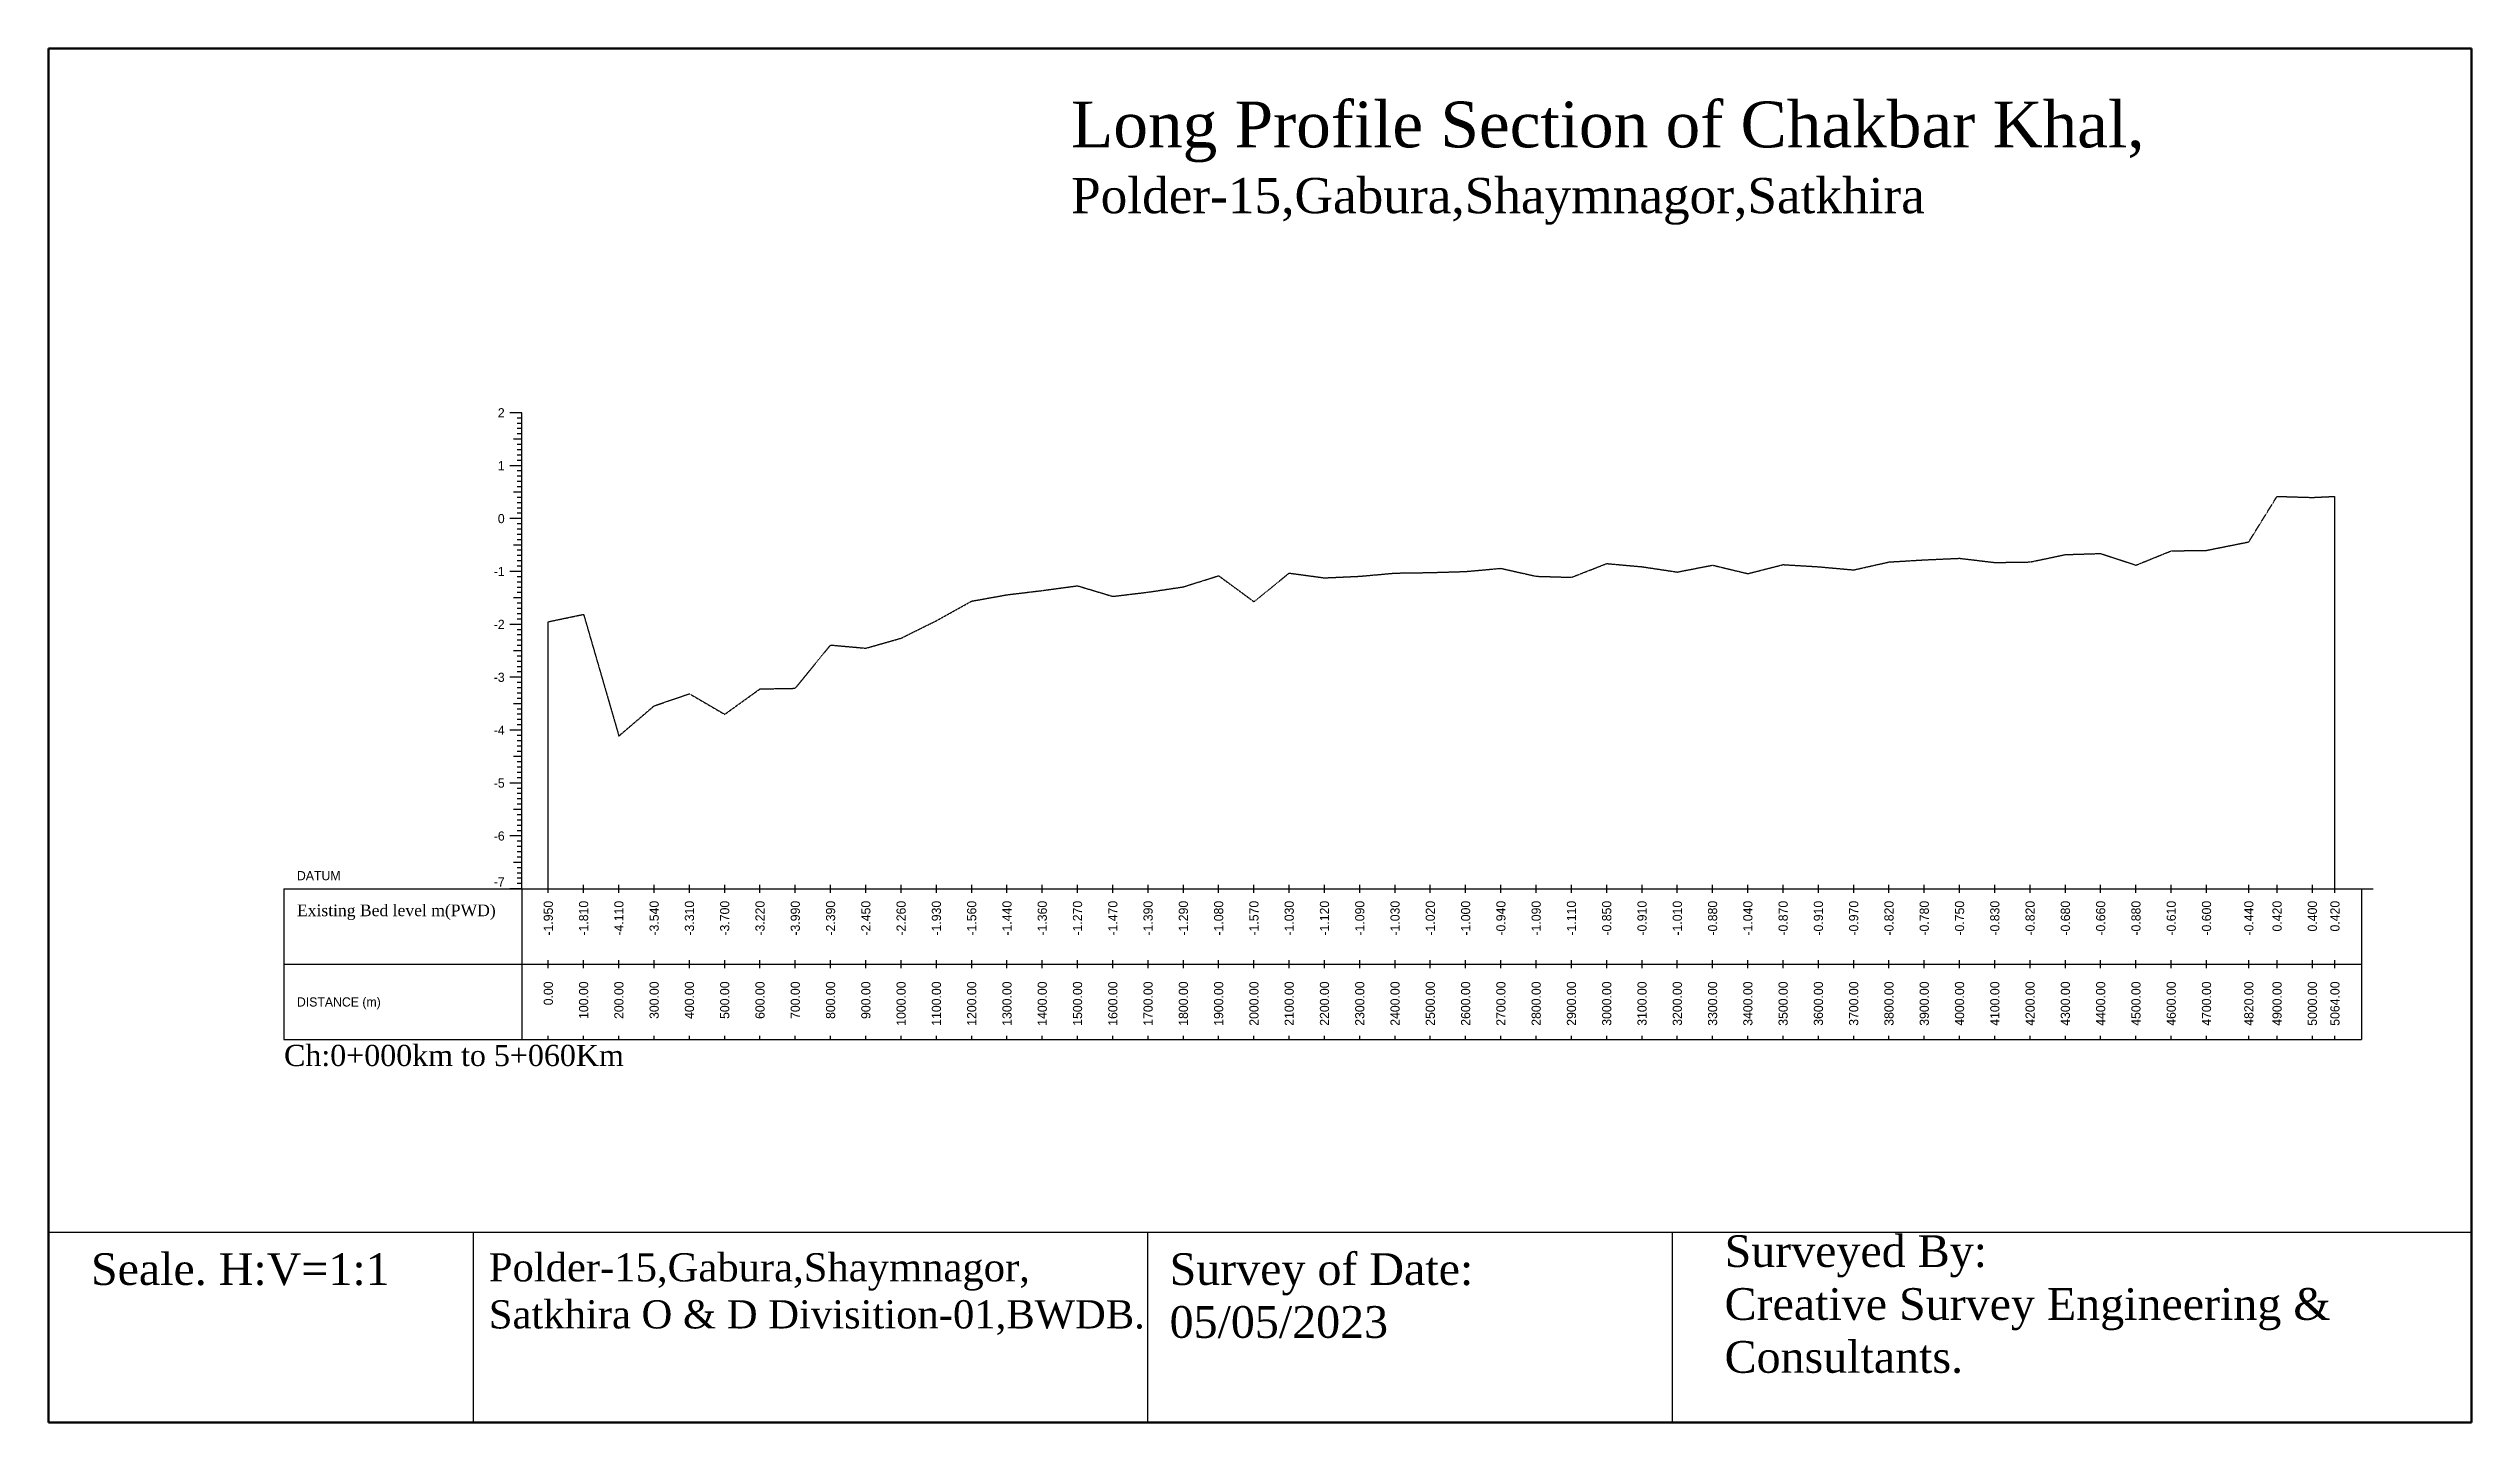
# Model space of a CAD drawing. Header units: inches. Extents: x -6195 to 673, y -1074 to 9484.
# Drawn here: x -6195 to 673, y -1074 to 2823 of the extents above; entities that cross this region are included whole.
import ezdxf
from ezdxf.enums import TextEntityAlignment as Align

# ---------------------------------------------------------------- set-up
doc = ezdxf.new("R2010")
doc.units = ezdxf.units.IN
doc.header["$MEASUREMENT"] = 0
doc.linetypes.add('HIDDEN', pattern=[0.375, 0.25, -0.125])
doc.layers.add('CS_Drawing', color=7, linetype='Continuous')
doc.layers.add('GL', color=3, linetype='HIDDEN')
doc.styles.add('romans', font='romans.shx')

msp = doc.modelspace()

# ---------------------------------------------------------------- texts
at = {"attachment_point": 1, "style": 'romans'}
for s, insert, char_height, width in [('{\\fTimes New Roman|b0|i0|c0|p18;\\H1.3x;Long Profile Section of Chakbar Khal,  \\H0.7692x;Polder-15,Gabura,Shaymnagor,Satkhira}', (-3296.7, 2672.3), 100, 3173.411), ('{\\fTimes New Roman|b0|i0|c0|p18;Existing Bed level m(PWD)}', (-5490.8, 395.2), 33, 2650.542), ('{\\fTimes New Roman|b0|i0|c0|p18;Ch:0+000km to 5+060Km}', (-5527.4, -2.7), 60, 2650.542), ('{\\fTimes New Roman|b0|i0|c0|p18;Ch:0+000Km to 5+060 Km}', (-5490.8, -85.4), 0.25, 415.04), ('\\A1;{\\fTimes New Roman|b0|i0|c0|p18;Surveyed By:                                                          Creative Survey Engineering &                            Consultants.}', (-1444.2, -542.5), 90, 2992.189), ('{\\fTimes New Roman|b0|i0|c0|p18;Seale. H:V=1:1}', (-6074.7, -593.5), 90, 2650.542), ('{\\fTimes New Roman|b0|i0|c0|p18;Polder-15,Gabura,Shaymnagor,                                       Satkhira O & D Divisition-01,BWDB.}', (-4946.9, -593.5), 80, 2991.487), ('\\A1;{\\fTimes New Roman|b0|i0|c0|p18;Survey of Date:                                       05/05/2023}', (-3017.3, -593.5), 90, 1396.57)]:
    msp.add_mtext(s, dxfattribs=dict(at, insert=insert, char_height=char_height, width=width))
at = {"layer": 'CS_Drawing'}
for s, p in [('2', (-4902, 1789.6)), ('1', (-4902, 1639.6)), ('0', (-4902, 1489.6)), ('-1', (-4902, 1339.6)), ('-2', (-4902, 1189.6)), ('-3', (-4902, 1039.6)), ('-4', (-4902, 889.6)), ('-5', (-4902, 739.6)), ('-6', (-4902, 589.6))]:
    msp.add_text(s, height=26, dxfattribs=at).set_placement(p, align=Align.MIDDLE_RIGHT)
for s, p in [('DATUM', (-5490.8, 477.1)), ('DISTANCE (m)', (-5490.8, 119))]:
    msp.add_text(s, height=26, dxfattribs=at).set_placement(p, align=Align.MIDDLE_LEFT)
msp.add_text('-7', height=26, dxfattribs=at).set_placement((-4902, 446.3), align=Align.RIGHT)
for s, p in [('-1.950', (-4778.3, 405.8)), ('-1.810', (-4678.3, 405.8)), ('-4.110', (-4578.3, 405.8)), ('-3.540', (-4478.3, 405.8)), ('-3.310', (-4378.3, 405.8)), ('-3.700', (-4278.3, 405.8)), ('-3.220', (-4178.3, 405.8)), ('-3.990', (-4078.3, 405.8)), ('-2.390', (-3978.3, 405.8)), ('-2.450', (-3878.3, 405.8)), ('-2.260', (-3778.3, 405.8)), ('-1.930', (-3678.3, 405.8)), ('-1.560', (-3578.3, 405.8)), ('-1.440', (-3478.3, 405.8)), ('-1.360', (-3378.3, 405.8)), ('-1.270', (-3278.3, 405.8)), ('-1.470', (-3178.3, 405.8)), ('-1.390', (-3078.3, 405.8)), ('-1.290', (-2978.3, 405.8)), ('-1.080', (-2878.3, 405.8)), ('-1.570', (-2778.3, 405.8)), ('-1.030', (-2678.3, 405.8)), ('-1.120', (-2578.3, 405.8)), ('-1.090', (-2478.3, 405.8)), ('-1.030', (-2378.3, 405.8)), ('-1.020', (-2278.3, 405.8)), ('-1.000', (-2178.3, 405.8)), ('-0.940', (-2078.3, 405.8)), ('-1.090', (-1978.3, 405.8)), ('-1.110', (-1878.3, 405.8)), ('-0.850', (-1778.3, 405.8)), ('-0.910', (-1678.3, 405.8)), ('-1.010', (-1578.3, 405.8)), ('-0.880', (-1478.3, 405.8)), ('-1.040', (-1378.3, 405.8)), ('-0.870', (-1278.3, 405.8)), ('-0.910', (-1178.3, 405.8)), ('-0.970', (-1078.3, 405.8)), ('-0.820', (-978.3, 405.8)), ('-0.780', (-878.3, 405.8)), ('-0.750', (-778.3, 405.8)), ('-0.830', (-678.3, 405.8)), ('-0.820', (-578.3, 405.8)), ('-0.680', (-478.3, 405.8)), ('-0.660', (-378.3, 405.8)), ('-0.880', (-278.3, 405.8)), ('-0.610', (-178.3, 405.8)), ('-0.600', (-78.3, 405.8)), ('-0.440', (41.7, 405.8)), ('0.420', (121.7, 405.8)), ('0.400', (221.7, 405.8)), ('0.420', (285.7, 405.8)), ('0.00', (-4778.3, 177.1)), ('100.00', (-4678.3, 177.1)), ('200.00', (-4578.3, 177.1)), ('300.00', (-4478.3, 177.1)), ('400.00', (-4378.3, 177.1)), ('500.00', (-4278.3, 177.1)), ('600.00', (-4178.3, 177.1)), ('700.00', (-4078.3, 177.1)), ('800.00', (-3978.3, 177.1)), ('900.00', (-3878.3, 177.1)), ('1000.00', (-3778.3, 177.1)), ('1100.00', (-3678.3, 177.1)), ('1200.00', (-3578.3, 177.1)), ('1300.00', (-3478.3, 177.1)), ('1400.00', (-3378.3, 177.1)), ('1500.00', (-3278.3, 177.1)), ('1600.00', (-3178.3, 177.1)), ('1700.00', (-3078.3, 177.1)), ('1800.00', (-2978.3, 177.1)), ('1900.00', (-2878.3, 177.1)), ('2000.00', (-2778.3, 177.1)), ('2100.00', (-2678.3, 177.1)), ('2200.00', (-2578.3, 177.1)), ('2300.00', (-2478.3, 177.1)), ('2400.00', (-2378.3, 177.1)), ('2500.00', (-2278.3, 177.1)), ('2600.00', (-2178.3, 177.1)), ('2700.00', (-2078.3, 177.1)), ('2800.00', (-1978.3, 177.1)), ('2900.00', (-1878.3, 177.1)), ('3000.00', (-1778.3, 177.1)), ('3100.00', (-1678.3, 177.1)), ('3200.00', (-1578.3, 177.1)), ('3300.00', (-1478.3, 177.1)), ('3400.00', (-1378.3, 177.1)), ('3500.00', (-1278.3, 177.1)), ('3600.00', (-1178.3, 177.1)), ('3700.00', (-1078.3, 177.1)), ('3800.00', (-978.3, 177.1)), ('3900.00', (-878.3, 177.1)), ('4000.00', (-778.3, 177.1)), ('4100.00', (-678.3, 177.1)), ('4200.00', (-578.3, 177.1)), ('4300.00', (-478.3, 177.1)), ('4400.00', (-378.3, 177.1)), ('4500.00', (-278.3, 177.1)), ('4600.00', (-178.3, 177.1)), ('4700.00', (-78.3, 177.1)), ('4820.00', (41.7, 177.1)), ('4900.00', (121.7, 177.1)), ('5000.00', (221.7, 177.1)), ('5064.00', (285.7, 177.1))]:
    msp.add_text(s, height=26, rotation=90, dxfattribs=at).set_placement(p, align=Align.MIDDLE_RIGHT)

# ---------------------------------------------------------------- linework, layer by layer
at = {"color": 4, "lineweight": 50}
for points in [[(-6195.1, -1073.7), (-6195.1, 2822.8)], [(-6195.1, 2822.8), (672.9, 2822.8)], [(-6195.1, -1073.7), (-6195.1, 2822.8)], [(-6195.1, 2822.8), (672.9, 2822.8)], [(672.9, 2822.8), (672.9, -1073.7)], [(672.9, 2822.8), (672.9, -1073.7)], [(-6195.1, -1073.7), (672.9, -1073.7)], [(-6195.1, -1073.7), (672.9, -1073.7)]]:
    msp.add_lwpolyline(points, dxfattribs=at)
for points in [[(-6195.1, -534.1), (672.9, -534.1)], [(-6195.1, -534.1), (-6195.1, -1073.7)], [(-4991.3, -534.1), (-4991.3, -1073.7)], [(-3079.6, -534.1), (-3079.6, -1073.7)], [(-1592.7, -534.1), (-1592.7, -1073.7)]]:
    msp.add_lwpolyline(points)
at = {"layer": 'CS_Drawing'}
for p, q in [((-4853.3, 1789.6), (-4887, 1789.6)), ((-4853.3, 1789.6), (-4876.9, 1789.6)), ((-4853.3, 1789.6), (-4866.8, 1789.6)), ((-4853.3, 439.6), (-4853.3, 1789.6)), ((-4853.3, 1774.6), (-4866.8, 1774.6)), ((-4853.3, 1759.6), (-4866.8, 1759.6)), ((-4853.3, 1744.6), (-4866.8, 1744.6)), ((-4853.3, 1729.6), (-4866.8, 1729.6)), ((-4853.3, 1714.6), (-4876.9, 1714.6)), ((-4853.3, 1714.6), (-4866.8, 1714.6)), ((-4853.3, 1699.6), (-4866.8, 1699.6)), ((-4853.3, 1684.6), (-4866.8, 1684.6)), ((-4853.3, 1669.6), (-4866.8, 1669.6)), ((-4853.3, 1654.6), (-4866.8, 1654.6)), ((-4853.3, 1639.6), (-4887, 1639.6)), ((-4853.3, 1639.6), (-4876.9, 1639.6)), ((-4853.3, 1639.6), (-4866.8, 1639.6)), ((-4853.3, 1624.6), (-4866.8, 1624.6)), ((-4853.3, 1609.6), (-4866.8, 1609.6)), ((-4853.3, 1594.6), (-4866.8, 1594.6)), ((-4853.3, 1564.6), (-4876.9, 1564.6)), ((-4853.3, 1579.6), (-4866.8, 1579.6)), ((-4853.3, 1564.6), (-4866.8, 1564.6)), ((-4853.3, 1549.6), (-4866.8, 1549.6)), ((-4853.3, 1534.6), (-4866.8, 1534.6)), ((-4853.3, 1519.6), (-4866.8, 1519.6)), ((285.7, 439.6), (285.7, 1552.6)), ((-4853.3, 1489.6), (-4887, 1489.6)), ((-4853.3, 1489.6), (-4876.9, 1489.6)), ((-4853.3, 1504.6), (-4866.8, 1504.6)), ((-4853.3, 1489.6), (-4866.8, 1489.6)), ((-4853.3, 1474.6), (-4866.8, 1474.6)), ((-4853.3, 1459.6), (-4866.8, 1459.6)), ((-4853.3, 1444.6), (-4866.8, 1444.6)), ((-4853.3, 1414.6), (-4876.9, 1414.6)), ((-4853.3, 1429.6), (-4866.8, 1429.6)), ((-4853.3, 1414.6), (-4866.8, 1414.6)), ((-4853.3, 1399.6), (-4866.8, 1399.6)), ((-4853.3, 1384.6), (-4866.8, 1384.6)), ((-4853.3, 1339.6), (-4887, 1339.6)), ((-4853.3, 1339.6), (-4876.9, 1339.6)), ((-4853.3, 1369.6), (-4866.8, 1369.6)), ((-4853.3, 1354.6), (-4866.8, 1354.6)), ((-4853.3, 1339.6), (-4866.8, 1339.6)), ((-4853.3, 1324.6), (-4866.8, 1324.6)), ((-4853.3, 1309.6), (-4866.8, 1309.6)), ((-4853.3, 1264.6), (-4876.9, 1264.6)), ((-4853.3, 1294.6), (-4866.8, 1294.6)), ((-4853.3, 1279.6), (-4866.8, 1279.6)), ((-4853.3, 1264.6), (-4866.8, 1264.6)), ((-4853.3, 1249.6), (-4866.8, 1249.6)), ((-4853.3, 1189.6), (-4887, 1189.6)), ((-4853.3, 1189.6), (-4876.9, 1189.6)), ((-4853.3, 1234.6), (-4866.8, 1234.6)), ((-4853.3, 1219.6), (-4866.8, 1219.6)), ((-4853.3, 1204.6), (-4866.8, 1204.6)), ((-4853.3, 1189.6), (-4866.8, 1189.6)), ((-4853.3, 1174.6), (-4866.8, 1174.6)), ((-4778.3, 439.6), (-4778.3, 1197.1)), ((-4853.3, 1114.6), (-4876.9, 1114.6)), ((-4853.3, 1159.6), (-4866.8, 1159.6)), ((-4853.3, 1144.6), (-4866.8, 1144.6)), ((-4853.3, 1129.6), (-4866.8, 1129.6)), ((-4853.3, 1114.6), (-4866.8, 1114.6)), ((-4853.3, 1099.6), (-4866.8, 1099.6)), ((-4853.3, 1039.6), (-4887, 1039.6)), ((-4853.3, 1039.6), (-4876.9, 1039.6)), ((-4853.3, 1084.6), (-4866.8, 1084.6)), ((-4853.3, 1069.6), (-4866.8, 1069.6)), ((-4853.3, 1054.6), (-4866.8, 1054.6)), ((-4853.3, 1039.6), (-4866.8, 1039.6)), ((-4853.3, 964.6), (-4876.9, 964.6)), ((-4853.3, 1024.6), (-4866.8, 1024.6)), ((-4853.3, 1009.6), (-4866.8, 1009.6)), ((-4853.3, 994.6), (-4866.8, 994.6)), ((-4853.3, 979.6), (-4866.8, 979.6)), ((-4853.3, 964.6), (-4866.8, 964.6)), ((-4853.3, 949.6), (-4866.8, 949.6)), ((-4853.3, 934.6), (-4866.8, 934.6)), ((-4853.3, 919.6), (-4866.8, 919.6)), ((-4853.3, 904.6), (-4866.8, 904.6)), ((-4853.3, 889.6), (-4887, 889.6)), ((-4853.3, 889.6), (-4876.9, 889.6)), ((-4853.3, 889.6), (-4866.8, 889.6)), ((-4853.3, 874.6), (-4866.8, 874.6)), ((-4853.3, 859.6), (-4866.8, 859.6)), ((-4853.3, 844.6), (-4866.8, 844.6)), ((-4853.3, 829.6), (-4866.8, 829.6)), ((-4853.3, 814.6), (-4876.9, 814.6)), ((-4853.3, 814.6), (-4866.8, 814.6)), ((-4853.3, 799.6), (-4866.8, 799.6)), ((-4853.3, 784.6), (-4866.8, 784.6)), ((-4853.3, 769.6), (-4866.8, 769.6)), ((-4853.3, 739.6), (-4887, 739.6)), ((-4853.3, 739.6), (-4876.9, 739.6)), ((-4853.3, 754.6), (-4866.8, 754.6)), ((-4853.3, 739.6), (-4866.8, 739.6)), ((-4853.3, 724.6), (-4866.8, 724.6)), ((-4853.3, 709.6), (-4866.8, 709.6)), ((-4853.3, 694.6), (-4866.8, 694.6)), ((-4853.3, 664.6), (-4876.9, 664.6)), ((-4853.3, 679.6), (-4866.8, 679.6)), ((-4853.3, 664.6), (-4866.8, 664.6)), ((-4853.3, 649.6), (-4866.8, 649.6)), ((-4853.3, 634.6), (-4866.8, 634.6)), ((-4853.3, 619.6), (-4866.8, 619.6)), ((-4853.3, 589.6), (-4887, 589.6)), ((-4853.3, 589.6), (-4876.9, 589.6)), ((-4853.3, 604.6), (-4866.8, 604.6)), ((-4853.3, 589.6), (-4866.8, 589.6)), ((-4853.3, 574.6), (-4866.8, 574.6)), ((-4853.3, 559.6), (-4866.8, 559.6)), ((-4853.3, 514.6), (-4876.9, 514.6)), ((-4853.3, 544.6), (-4866.8, 544.6)), ((-4853.3, 529.6), (-4866.8, 529.6)), ((-4853.3, 514.6), (-4866.8, 514.6)), ((-4853.3, 499.6), (-4866.8, 499.6)), ((-4853.3, 484.6), (-4866.8, 484.6)), ((-5528.3, 439.6), (-4853.3, 439.6)), ((-5528.3, 439.6), (-5528.3, 12.1)), ((-4853.3, 439.6), (-4887, 439.6)), ((-4853.3, 439.6), (-4876.9, 439.6)), ((-4853.3, 469.6), (-4866.8, 469.6)), ((-4853.3, 454.6), (-4866.8, 454.6)), ((-4853.3, 439.6), (-4866.8, 439.6)), ((-4853.3, 439.6), (360.7, 439.6)), ((-4853.3, 439.6), (-4853.3, 12.1)), ((-4778.3, 428.3), (-4778.3, 450.8)), ((-4678.3, 428.3), (-4678.3, 450.8)), ((-4578.3, 428.3), (-4578.3, 450.8)), ((-4478.3, 428.3), (-4478.3, 450.8)), ((-4378.3, 428.3), (-4378.3, 450.8)), ((-4278.3, 428.3), (-4278.3, 450.8)), ((-4178.3, 428.3), (-4178.3, 450.8)), ((-4078.3, 428.3), (-4078.3, 450.8)), ((-3978.3, 428.3), (-3978.3, 450.8)), ((-3878.3, 428.3), (-3878.3, 450.8)), ((-3778.3, 428.3), (-3778.3, 450.8)), ((-3678.3, 428.3), (-3678.3, 450.8)), ((-3578.3, 428.3), (-3578.3, 450.8)), ((-3478.3, 428.3), (-3478.3, 450.8)), ((-3378.3, 428.3), (-3378.3, 450.8)), ((-3278.3, 428.3), (-3278.3, 450.8)), ((-3178.3, 428.3), (-3178.3, 450.8)), ((-3078.3, 428.3), (-3078.3, 450.8)), ((-2978.3, 428.3), (-2978.3, 450.8)), ((-2878.3, 428.3), (-2878.3, 450.8)), ((-2778.3, 428.3), (-2778.3, 450.8)), ((-2678.3, 428.3), (-2678.3, 450.8)), ((-2578.3, 428.3), (-2578.3, 450.8)), ((-2478.3, 428.3), (-2478.3, 450.8)), ((-2378.3, 428.3), (-2378.3, 450.8)), ((-2278.3, 428.3), (-2278.3, 450.8)), ((-2178.3, 428.3), (-2178.3, 450.8)), ((-2078.3, 428.3), (-2078.3, 450.8)), ((-1978.3, 428.3), (-1978.3, 450.8)), ((-1878.3, 428.3), (-1878.3, 450.8)), ((-1778.3, 428.3), (-1778.3, 450.8)), ((-1678.3, 428.3), (-1678.3, 450.8)), ((-1578.3, 428.3), (-1578.3, 450.8)), ((-1478.3, 428.3), (-1478.3, 450.8)), ((-1378.3, 428.3), (-1378.3, 450.8)), ((-1278.3, 428.3), (-1278.3, 450.8)), ((-1178.3, 428.3), (-1178.3, 450.8)), ((-1078.3, 428.3), (-1078.3, 450.8)), ((-978.3, 428.3), (-978.3, 450.8)), ((-878.3, 428.3), (-878.3, 450.8)), ((-778.3, 428.3), (-778.3, 450.8)), ((-678.3, 428.3), (-678.3, 450.8)), ((-578.3, 428.3), (-578.3, 450.8)), ((-478.3, 428.3), (-478.3, 450.8)), ((-378.3, 428.3), (-378.3, 450.8)), ((-278.3, 428.3), (-278.3, 450.8)), ((-178.3, 428.3), (-178.3, 450.8)), ((-78.3, 428.3), (-78.3, 450.8)), ((41.7, 428.3), (41.7, 450.8)), ((121.7, 428.3), (121.7, 450.8)), ((221.7, 428.3), (221.7, 450.8)), ((285.7, 428.3), (285.7, 450.8)), ((360.7, 439.6), (394.5, 439.6)), ((360.7, 439.6), (384.4, 439.6)), ((360.7, 439.6), (374.2, 439.6)), ((360.7, 439.6), (360.7, 12.1)), ((-5528.3, 225.8), (-4853.3, 225.8)), ((-4853.3, 225.8), (360.7, 225.8)), ((-4853.3, 225.8), (360.7, 225.8)), ((-4778.3, 214.6), (-4778.3, 237.1)), ((-4678.3, 214.6), (-4678.3, 237.1)), ((-4578.3, 214.6), (-4578.3, 237.1)), ((-4478.3, 214.6), (-4478.3, 237.1)), ((-4378.3, 214.6), (-4378.3, 237.1)), ((-4278.3, 214.6), (-4278.3, 237.1)), ((-4178.3, 214.6), (-4178.3, 237.1)), ((-4078.3, 214.6), (-4078.3, 237.1)), ((-3978.3, 214.6), (-3978.3, 237.1)), ((-3878.3, 214.6), (-3878.3, 237.1)), ((-3778.3, 214.6), (-3778.3, 237.1)), ((-3678.3, 214.6), (-3678.3, 237.1)), ((-3578.3, 214.6), (-3578.3, 237.1)), ((-3478.3, 214.6), (-3478.3, 237.1)), ((-3378.3, 214.6), (-3378.3, 237.1)), ((-3278.3, 214.6), (-3278.3, 237.1)), ((-3178.3, 214.6), (-3178.3, 237.1)), ((-3078.3, 214.6), (-3078.3, 237.1)), ((-2978.3, 214.6), (-2978.3, 237.1)), ((-2878.3, 214.6), (-2878.3, 237.1)), ((-2778.3, 214.6), (-2778.3, 237.1)), ((-2678.3, 214.6), (-2678.3, 237.1)), ((-2578.3, 214.6), (-2578.3, 237.1)), ((-2478.3, 214.6), (-2478.3, 237.1)), ((-2378.3, 214.6), (-2378.3, 237.1)), ((-2278.3, 214.6), (-2278.3, 237.1)), ((-2178.3, 214.6), (-2178.3, 237.1)), ((-2078.3, 214.6), (-2078.3, 237.1)), ((-1978.3, 214.6), (-1978.3, 237.1)), ((-1878.3, 214.6), (-1878.3, 237.1)), ((-1778.3, 214.6), (-1778.3, 237.1)), ((-1678.3, 214.6), (-1678.3, 237.1)), ((-1578.3, 214.6), (-1578.3, 237.1)), ((-1478.3, 214.6), (-1478.3, 237.1)), ((-1378.3, 214.6), (-1378.3, 237.1)), ((-1278.3, 214.6), (-1278.3, 237.1)), ((-1178.3, 214.6), (-1178.3, 237.1)), ((-1078.3, 214.6), (-1078.3, 237.1)), ((-978.3, 214.6), (-978.3, 237.1)), ((-878.3, 214.6), (-878.3, 237.1)), ((-778.3, 214.6), (-778.3, 237.1)), ((-678.3, 214.6), (-678.3, 237.1)), ((-578.3, 214.6), (-578.3, 237.1)), ((-478.3, 214.6), (-478.3, 237.1)), ((-378.3, 214.6), (-378.3, 237.1)), ((-278.3, 214.6), (-278.3, 237.1)), ((-178.3, 214.6), (-178.3, 237.1)), ((-78.3, 214.6), (-78.3, 237.1)), ((41.7, 214.6), (41.7, 237.1)), ((121.7, 214.6), (121.7, 237.1)), ((221.7, 214.6), (221.7, 237.1)), ((285.7, 214.6), (285.7, 237.1)), ((-5528.3, 12.1), (-4853.3, 12.1)), ((-4853.3, 12.1), (360.7, 12.1)), ((-4778.3, 12.1), (-4778.3, 23.3)), ((-4678.3, 12.1), (-4678.3, 23.3)), ((-4578.3, 12.1), (-4578.3, 23.3)), ((-4478.3, 12.1), (-4478.3, 23.3)), ((-4378.3, 12.1), (-4378.3, 23.3)), ((-4278.3, 12.1), (-4278.3, 23.3)), ((-4178.3, 12.1), (-4178.3, 23.3)), ((-4078.3, 12.1), (-4078.3, 23.3)), ((-3978.3, 12.1), (-3978.3, 23.3)), ((-3878.3, 12.1), (-3878.3, 23.3)), ((-3778.3, 12.1), (-3778.3, 23.3)), ((-3678.3, 12.1), (-3678.3, 23.3)), ((-3578.3, 12.1), (-3578.3, 23.3)), ((-3478.3, 12.1), (-3478.3, 23.3)), ((-3378.3, 12.1), (-3378.3, 23.3)), ((-3278.3, 12.1), (-3278.3, 23.3)), ((-3178.3, 12.1), (-3178.3, 23.3)), ((-3078.3, 12.1), (-3078.3, 23.3)), ((-2978.3, 12.1), (-2978.3, 23.3)), ((-2878.3, 12.1), (-2878.3, 23.3)), ((-2778.3, 12.1), (-2778.3, 23.3)), ((-2678.3, 12.1), (-2678.3, 23.3)), ((-2578.3, 12.1), (-2578.3, 23.3)), ((-2478.3, 12.1), (-2478.3, 23.3)), ((-2378.3, 12.1), (-2378.3, 23.3)), ((-2278.3, 12.1), (-2278.3, 23.3)), ((-2178.3, 12.1), (-2178.3, 23.3)), ((-2078.3, 12.1), (-2078.3, 23.3)), ((-1978.3, 12.1), (-1978.3, 23.3)), ((-1878.3, 12.1), (-1878.3, 23.3)), ((-1778.3, 12.1), (-1778.3, 23.3)), ((-1678.3, 12.1), (-1678.3, 23.3)), ((-1578.3, 12.1), (-1578.3, 23.3)), ((-1478.3, 12.1), (-1478.3, 23.3)), ((-1378.3, 12.1), (-1378.3, 23.3)), ((-1278.3, 12.1), (-1278.3, 23.3)), ((-1178.3, 12.1), (-1178.3, 23.3)), ((-1078.3, 12.1), (-1078.3, 23.3)), ((-978.3, 12.1), (-978.3, 23.3)), ((-878.3, 12.1), (-878.3, 23.3)), ((-778.3, 12.1), (-778.3, 23.3)), ((-678.3, 12.1), (-678.3, 23.3)), ((-578.3, 12.1), (-578.3, 23.3)), ((-478.3, 12.1), (-478.3, 23.3)), ((-378.3, 12.1), (-378.3, 23.3)), ((-278.3, 12.1), (-278.3, 23.3)), ((-178.3, 12.1), (-178.3, 23.3)), ((-78.3, 12.1), (-78.3, 23.3)), ((41.7, 12.1), (41.7, 23.3)), ((121.7, 12.1), (121.7, 23.3)), ((221.7, 12.1), (221.7, 23.3)), ((285.7, 12.1), (285.7, 23.3))]:
    msp.add_line(p, q, dxfattribs=at)
at = {"layer": 'GL', "color": 5}
msp.add_lwpolyline([(-4778.3, 1197.1), (-4678.3, 1218.1), (-4578.3, 873.1), (-4478.3, 958.6), (-4378.3, 993.1), (-4278.3, 934.6), (-4178.3, 1006.6), (-4078.3, 1008.4), (-3978.3, 1131.1), (-3878.3, 1122.1), (-3778.3, 1150.6), (-3678.3, 1200.1), (-3578.3, 1255.6), (-3478.3, 1273.6), (-3378.3, 1285.6), (-3278.3, 1299.1), (-3178.3, 1269.1), (-3078.3, 1281.1), (-2978.3, 1296.1), (-2878.3, 1327.6), (-2778.3, 1254.1), (-2678.3, 1335.1), (-2578.3, 1321.6), (-2478.3, 1326.1), (-2378.3, 1335.1), (-2278.3, 1336.6), (-2178.3, 1339.6), (-2078.3, 1348.6), (-1978.3, 1326.1), (-1878.3, 1323.1), (-1778.3, 1362.1), (-1678.3, 1353.1), (-1578.3, 1338.1), (-1478.3, 1357.6), (-1378.3, 1333.6), (-1278.3, 1359.1), (-1178.3, 1353.1), (-1078.3, 1344.1), (-978.3, 1366.6), (-878.3, 1372.6), (-778.3, 1377.1), (-678.3, 1365.1), (-578.3, 1366.6), (-478.3, 1387.6), (-378.3, 1390.6), (-278.3, 1357.6), (-178.3, 1398.1), (-78.3, 1399.6), (41.7, 1423.6), (121.7, 1552.6), (221.7, 1549.6), (285.7, 1552.6), (285.7, 1552.6)], dxfattribs=at)

msp.set_redraw_order([(e.dxf.handle, doc.entitydb.next_handle()) for e in msp.query("TEXT MTEXT ATTDEF DIMENSION ARC_DIMENSION")])  # texts and dimensions are drawn at this point

doc.saveas('drawing.dxf')
